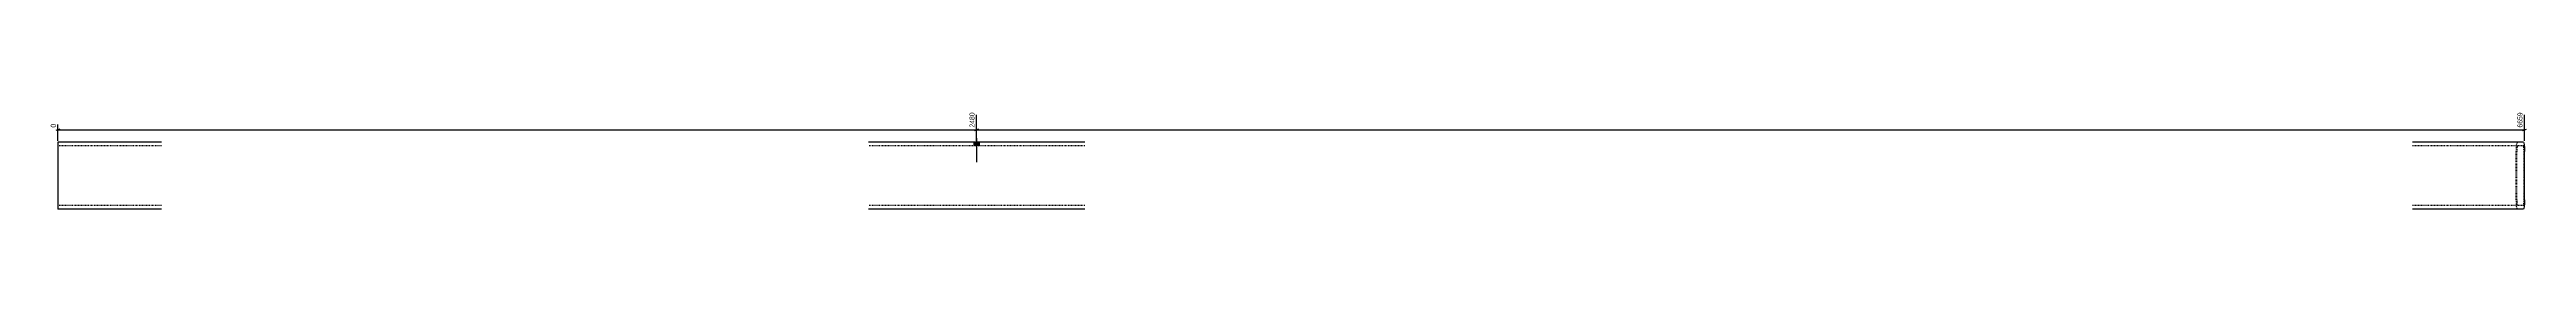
# Model space of a CAD drawing. Header units: millimetres. Extents: x 10 to 19605, y 8 to 304.
# Drawn here: x 12918 to 19605, y 10 to 267 of the extents above; entities that cross this region are included whole.
import ezdxf

# ---------------------------------------------------------------- set-up
doc = ezdxf.new("R2010")
doc.units = ezdxf.units.MM
doc.linetypes.add('DXK_LINE_DOT2', pattern=[3.9198, 1.9599, -1.9599])
doc.layers.add('MÅLSÆTNING', color=7, linetype='Continuous')
doc.layers.add('STÅL', color=7, linetype='Continuous')
doc.styles.add('Arial Narrow', font='ARIALN.TTF', dxfattribs={"height": 0.2})

msp = doc.modelspace()

# ---------------------------------------------------------------- hatches: boundary and pattern name
at = {"layer": 'STÅL', "linetype": 'Continuous'}
msp.add_hatch(color=3, dxfattribs=at).paths.add_polyline_path([(15427.8, 190.5), (15413.8, 190.5), (15413.8, 180.5), (15427.8, 180.5)])

# ---------------------------------------------------------------- linework, layer by layer
at = {"layer": 'MÅLSÆTNING', "color": 7, "linetype": 'Continuous'}
for p, q in [((12946.1, 226.1), (12935.6, 221.9)), ((12940.8, 194), (12940.8, 238.5)), ((12940.8, 224), (15420.8, 224)), ((15426.1, 226.1), (15415.6, 221.9)), ((15415.6, 221.9), (15426.1, 226.1)), ((15420.8, 194), (15420.8, 264.1)), ((15420.8, 194), (15420.8, 264.1)), ((15420.8, 224), (19599.3, 224)), ((19594.1, 221.9), (19604.6, 226.1)), ((19599.3, 194), (19599.3, 264.1))]:
    msp.add_line(p, q, dxfattribs=at)
at = {"layer": 'STÅL', "color": 3, "linetype": 'Continuous'}
for p, q in [((15420.8, 201.5), (15420.8, 136.5)), ((15413.8, 190.5), (15413.8, 180.5)), ((15427.8, 190.5), (15427.8, 180.5))]:
    msp.add_line(p, q, dxfattribs=at)
at = {"layer": 'STÅL', "color": 2, "linetype": 'Continuous'}
for p, q in [((12940.8, 190.5), (12940.8, 165.5)), ((13220.8, 190.5), (12940.8, 190.5)), ((12940.8, 165.5), (12940.8, 35.5)), ((15712.8, 190.5), (15128.8, 190.5)), ((19596.2, 190.5), (19297.2, 190.5)), ((19596.2, 190.5), (19597.4, 188.6)), ((19597.4, 188.6), (19598.4, 183.2)), ((19598.4, 183.2), (19599.1, 175.1)), ((19599.1, 175.1), (19599.3, 165.5)), ((19599.3, 35.5), (19599.3, 165.5)), ((12940.8, 35.5), (12940.8, 10.5)), ((13220.8, 10.5), (12940.8, 10.5)), ((15712.8, 10.5), (15128.8, 10.5)), ((19596.2, 10.5), (19297.2, 10.5)), ((19597.4, 12.4), (19596.2, 10.5)), ((19598.4, 17.8), (19597.4, 12.4)), ((19599.1, 25.9), (19598.4, 17.8)), ((19599.3, 35.5), (19599.1, 25.9))]:
    msp.add_line(p, q, dxfattribs=at)
at = {"layer": 'STÅL', "color": 7, "linetype": 'DXK_LINE_DOT2'}
for p, q in [((12940.8, 190.5), (12940.8, 183.2)), ((13220.8, 180.5), (12940.8, 180.5)), ((15712.8, 180.5), (15128.8, 180.5)), ((19596.2, 180.5), (19297.2, 180.5)), ((19577.2, 165.5), (19577.4, 175.1)), ((19577.2, 35.5), (19577.2, 165.5)), ((19577.4, 175.1), (19578.1, 183.2)), ((19578.1, 183.2), (19579.1, 188.6)), ((19578.6, 171.2), (19578.4, 165.5)), ((19578.4, 35.5), (19578.4, 165.5)), ((19579, 176.1), (19578.6, 171.2)), ((19579.6, 179.4), (19579, 176.1)), ((19579.1, 188.6), (19580.3, 190.5)), ((19580.3, 180.5), (19579.6, 179.4)), ((19596.9, 179.4), (19596.2, 180.5)), ((19597.5, 176.1), (19596.9, 179.4)), ((19597.9, 171.2), (19597.5, 176.1)), ((19598.1, 165.5), (19597.9, 171.2)), ((19598.1, 35.5), (19598.1, 165.5)), ((13220.8, 20.5), (12940.8, 20.5)), ((15712.8, 20.5), (15128.8, 20.5)), ((19596.2, 20.5), (19297.2, 20.5)), ((19577.4, 25.9), (19577.2, 35.5)), ((19578.1, 17.8), (19577.4, 25.9)), ((19579.1, 12.4), (19578.1, 17.8)), ((19578.4, 35.5), (19578.6, 29.8)), ((19578.6, 29.8), (19579, 24.9)), ((19579, 24.9), (19579.6, 21.6)), ((19580.3, 10.5), (19579.1, 12.4)), ((19579.6, 21.6), (19580.3, 20.5)), ((19596.2, 20.5), (19596.9, 21.6)), ((19596.9, 21.6), (19597.5, 24.9)), ((19597.5, 24.9), (19597.9, 29.8)), ((19597.9, 29.8), (19598.1, 35.5))]:
    msp.add_line(p, q, dxfattribs=at)

# ---------------------------------------------------------------- next in the draw order: wipeouts: each hides what was drawn before it
at = {"color": 0, "linetype": 'Continuous'}
for points in [[(12938, 241.3), (12918.4, 241.3), (12918.4, 227.2), (12938, 227.2)], [(15418, 266.9), (15398.4, 266.9), (15398.4, 227.2), (15418, 227.2)], [(19596.5, 266.9), (19576.9, 266.9), (19576.9, 227.2), (19596.5, 227.2)]]:
    msp.add_wipeout(points, dxfattribs=at).dxf.layer = 'MÅLSÆTNING'

# ---------------------------------------------------------------- next in the draw order: texts
at = {"layer": 'MÅLSÆTNING', "color": 3, "linetype": 'Continuous', "style": 'Arial Narrow'}
for s, height, p in [('0', 13.4, (12935.2, 230)), ('2480', 13.36, (15415.2, 230)), ('6659', 13.36, (19593.7, 230))]:
    msp.add_text(s, height=height, rotation=90.00021, dxfattribs=at).set_placement(p)

doc.saveas('drawing.dxf')
